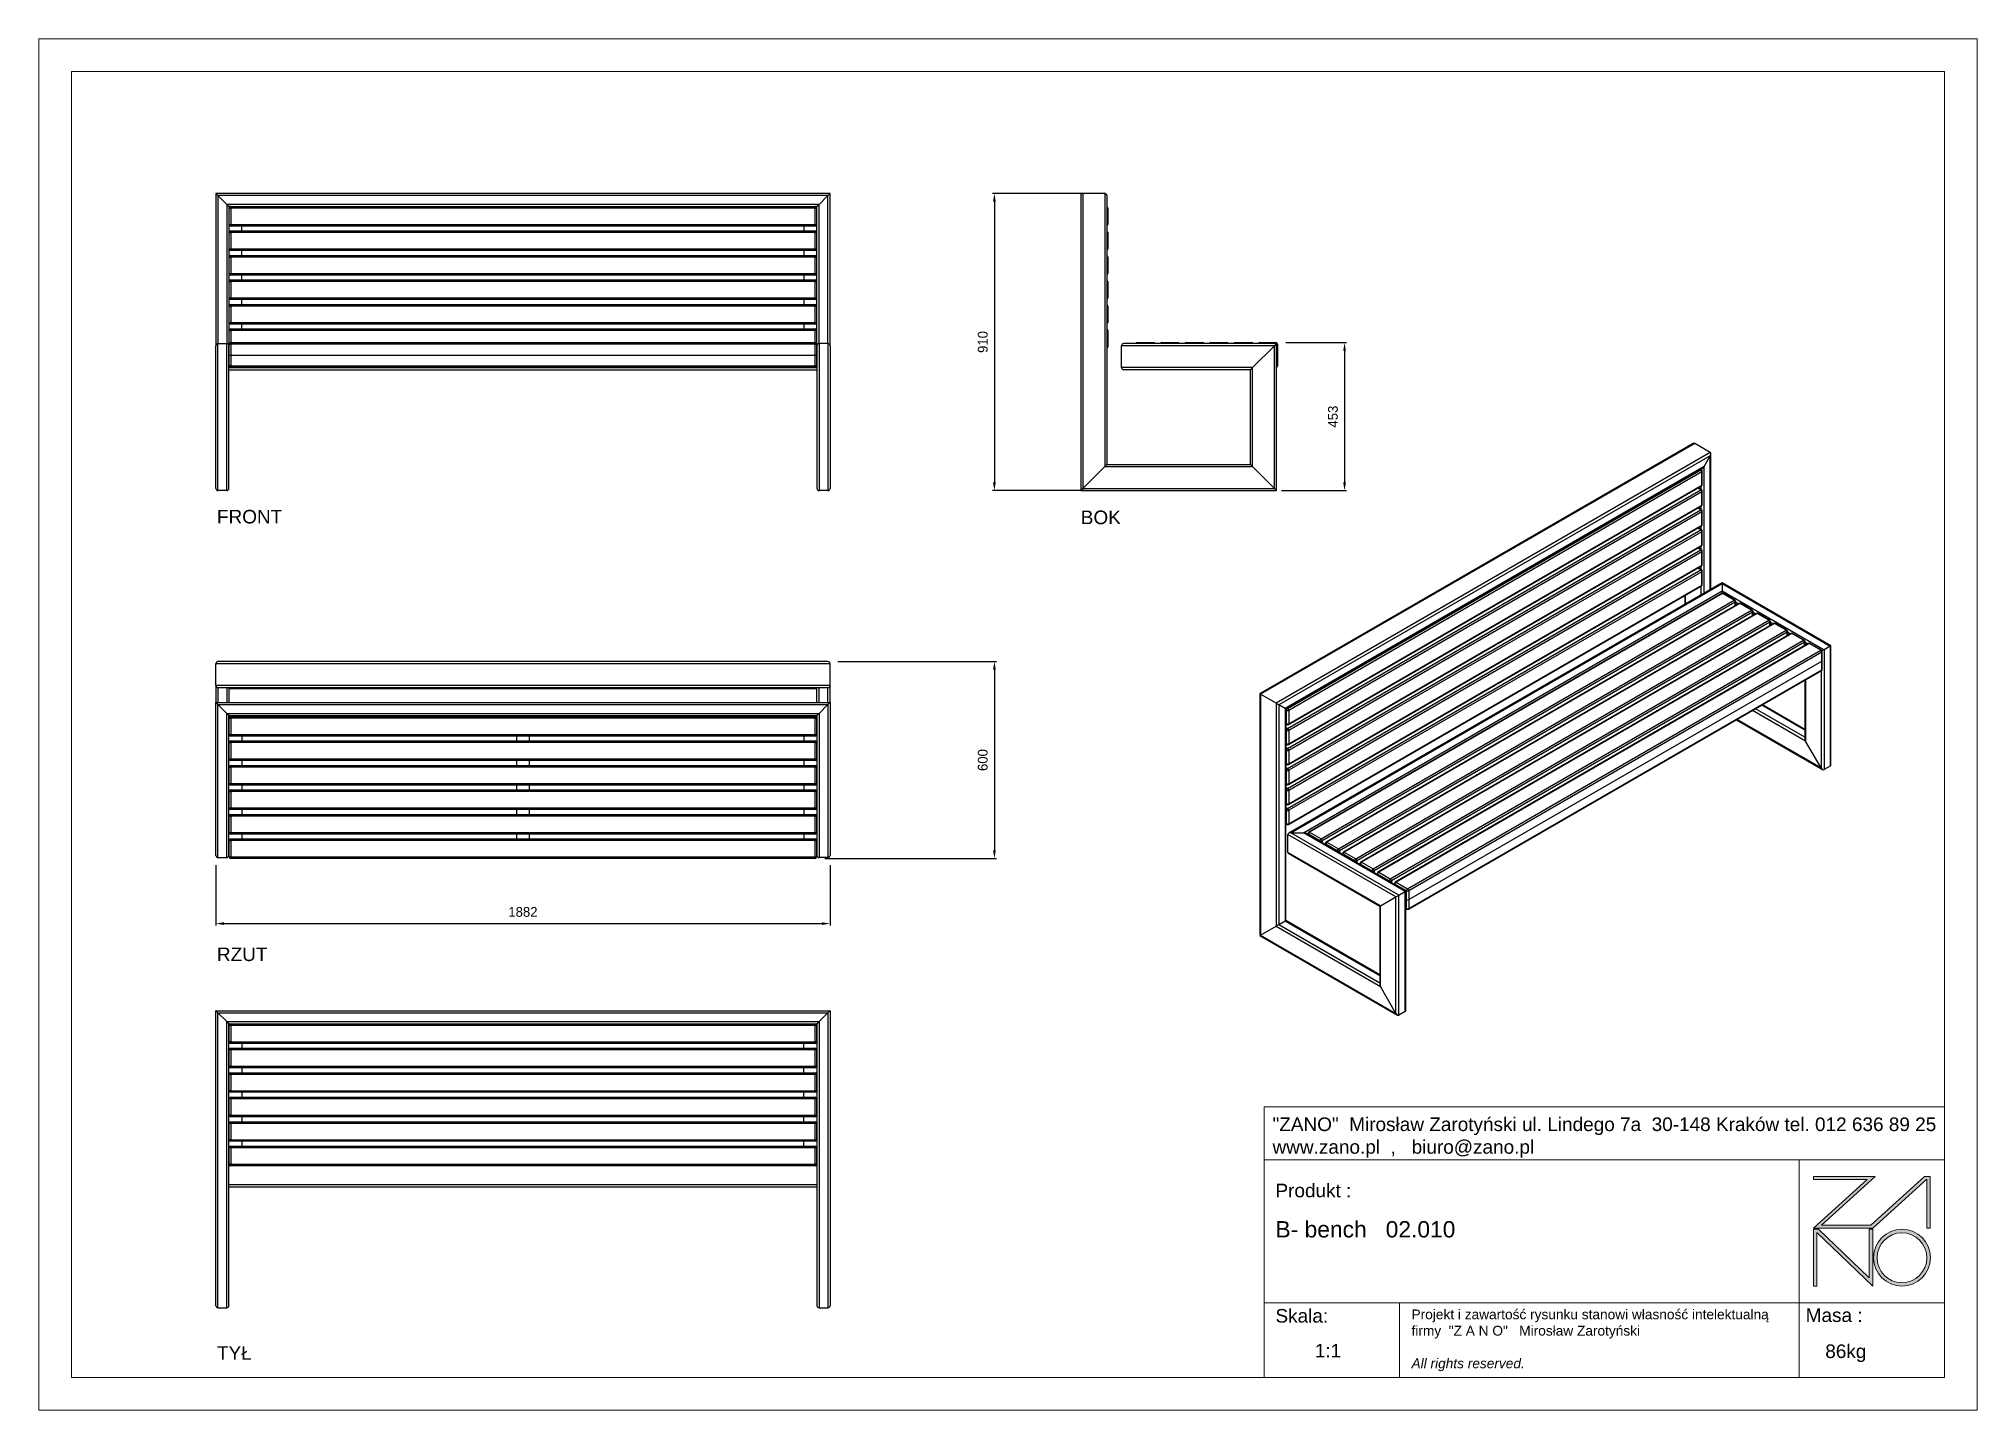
# Model space of a CAD drawing. Header units: millimetres. Extents: x 2990 to 8930, y -2693 to 1507.
import ezdxf

# ---------------------------------------------------------------- set-up
doc = ezdxf.new("R2010")
doc.units = ezdxf.units.MM
doc.header["$PDSIZE"] = -1
doc.layers.add('tabelka', color=155, linetype='Continuous')
doc.layers.add('WYMIAR', color=96, linetype='Continuous')
doc.dimstyles.new('1-1', dxfattribs={"dimtxt": 30, "dimasz": 25, "dimexe": 6.25, "dimexo": 30, "dimgap": 20.625, "dimtad": 1, "dimdec": 1, "dimtxsty": 'Standard', "dimcen": 0, "dimclrd": 2, "dimclre": 2, "dimclrt": 2, "dimadec": 0, "dimazin": 0, "dimtfac": 1, "dimtdec": 1, "dimtmove": 0, "dimatfit": 3, "dimfxl": 0, "dimarcsym": 0})

msp = doc.modelspace()

# ---------------------------------------------------------------- texts
at = {"layer": 'WYMIAR', "char_height": 41.5951, "width": 196.5247, "attachment_point": 1}
for s, insert in [('{\\f@Arial Unicode MS|b0|i0|c238|p34;FRONT}', (3536.14, 63.9)), ('{\\f@Arial Unicode MS|b0|i0|c238|p34;BOK}', (6183.23, 61.7)), ('{\\f@Arial Unicode MS|b0|i0|c238|p34;RZUT}', (3536.14, -1276.39)), ('{\\f@Arial Unicode MS|b0|i0|c238|p34;TYŁ}', (3536.14, -2497.36))]:
    msp.add_mtext(s, dxfattribs=dict(at, insert=insert))

# ---------------------------------------------------------------- blocks, each defined once
blk = doc.blocks.new('zano')
at = {"layer": 'Defpoints', "lineweight": 5}
for points in [[(6270.2, 3716.2), (6270.2, 3707.4), (6434.8, 3707.4), (6270.2, 3558.4), (6452.4, 3558.4), (6617.9, 3708.2), (6617.9, 3558.4), (6628.6, 3558.4), (6628.6, 3716.2), (6610.7, 3716.2), (6446.1, 3567.2), (6295.4, 3567.2), (6459.9, 3716.2), (6270.2, 3716.2), (6270.2, 3707.4)], [(6270.2, 3554.4), (6286.2, 3554.4), (6441.7, 3405.6), (6441.7, 3554.4), (6452.4, 3554.4), (6452.4, 3380.5), (6281, 3544.6), (6281, 3380.5), (6270.2, 3380.5)]]:
    blk.add_hatch(color=251, dxfattribs=at).paths.add_polyline_path(points)
h = blk.add_hatch(color=251, dxfattribs=at)
h.paths.add_polyline_path([(6454.7, 3467.4, 1), (6628.6, 3467.4, 1)])
h.paths.add_polyline_path([(6617.9, 3467.4, -1), (6465.4, 3467.4, -1)], flags=16)
at = {"layer": 'Defpoints', "color": 251, "lineweight": 5}
blk.add_lwpolyline([(6434.8, 3707.4), (6270.2, 3558.4), (6452.4, 3558.4), (6617.9, 3708.2), (6617.9, 3558.4), (6628.6, 3558.4), (6628.6, 3716.2), (6610.7, 3716.2), (6446.1, 3567.2), (6295.4, 3567.2), (6459.9, 3716.2), (6270.2, 3716.2), (6270.2, 3707.4), (6432.1, 3707.4)], dxfattribs=at)
for points in [[(6270.2, 3716.2), (6270.2, 3707.4), (6434.8, 3707.4), (6270.2, 3558.4), (6452.4, 3558.4), (6617.9, 3708.2), (6617.9, 3558.4), (6628.6, 3558.4), (6628.6, 3716.2), (6610.7, 3716.2), (6446.1, 3567.2), (6295.4, 3567.2), (6459.9, 3716.2), (6270.2, 3716.2), (6270.2, 3707.4)], [(6270.2, 3554.4), (6286.2, 3554.4), (6441.7, 3405.6), (6441.7, 3554.4), (6452.4, 3554.4), (6452.4, 3380.5), (6281, 3544.6), (6281, 3380.5), (6270.2, 3380.5)]]:
    blk.add_lwpolyline(points, close=True, dxfattribs=at)
for radius in [87, 76.3]:
    blk.add_circle((6541.7, 3467.4), radius, dxfattribs=at)
blk = doc.blocks.new('TABELA')
at = {"layer": 'tabelka', "lineweight": 5}
for p, q in [((4587.4, 3929.4), (6672.4, 3929.4)), ((4587.4, 3767.6), (4587.4, 3929.4)), ((4587.4, 3929.4), (6672.4, 3929.4)), ((6226.5, 3767.6), (6226.5, 3329)), ((4587.4, 3329), (6672.4, 3329)), ((5001.6, 3329), (5001.6, 3100.4)), ((6226.5, 3329), (6226.5, 3100.4))]:
    blk.add_line(p, q, dxfattribs=at)
blk.add_lwpolyline([(4587.4, 3767.6), (6672.4, 3767.6), (6672.4, 3100.4), (4587.4, 3100.4)], close=True, dxfattribs=at)
blk.add_blockref('zano', (0, 0))
at = {"layer": 'tabelka', "lineweight": 5, "attachment_point": 1}
for s, insert, char_height, width in [('{\\fArial|b0|i0|c238|p34;"ZANO"  Mirosław Zarotyński ul. Lindego 7a  30-148 Kraków tel. 012 636 89 25\\Pwww.zano.pl  ,   biuro@zano.pl}', (4613, 3896.9), 41.595, 2040.38), ('{\\fArial|b0|i0|c238|p34;Produkt : }', (4622, 3694.1), 41.595, 265.273), ('{\\fArial|b0|i0|c238|p34;B- bench   02.010 }', (4622, 3579.5), 50, 713.135), ('{\\fArial|b0|i0|c238|p34;Skala: }', (4622, 3310.3), 41.595, 191.675), ('{\\fArial|b0|i0|c238|p34;Masa :}', (6246.7, 3312.2), 41.595, 200.457), ('{\\fArial|b0|i0|c238|p34;1:1}', (4742.5, 3203.5), 41.595, 42.482), ('{\\fArial|b0|i0|c238|p34;86kg}', (6306.7, 3201.8), 41.595, 42.482)]:
    blk.add_mtext(s, dxfattribs=dict(at, insert=insert, char_height=char_height, width=width))
at = {"layer": 'tabelka', "color": 1, "lineweight": 5, "insert": (5038.9, 3308.9), "char_height": 30, "width": 1186.12, "attachment_point": 1}
blk.add_mtext('{\\fArial|b0|i0|c0|p34;Projekt i zawartość rysunku stanowi własność intelektualną firmy \\fArial|b0|i0|c238|p34; "Z A N O"   Mirosław Zarotyński\\fArial|b0|i1|c238|p34;\\P\\PAll rights reserved.}', dxfattribs=at)
blk = doc.blocks.new('*D6')
at = {"color": 2, "lineweight": -2}
for p, q in [((6811.2, 576), (6997.8, 576)), ((6991.5, 551), (6991.5, 148)), ((6798, 123), (6997.8, 123))]:
    blk.add_line(p, q, dxfattribs=at)
at = {"color": 2}
for points in [[(6987.3, 551), (6995.7, 551), (6991.5, 576)], [(6987.3, 148), (6995.7, 148), (6991.5, 123)]]:
    blk.add_solid(points, dxfattribs=at)
at = {"layer": 'Defpoints', "color": 0}
for p in [(6781.2, 576), (6768, 123), (6991.5, 123)]:
    blk.add_point(p, dxfattribs=at)
at = {"color": 2, "insert": (6955.9, 349.5), "char_height": 30, "attachment_point": 5, "rotation": 90}
blk.add_mtext('453', dxfattribs=at)
blk = doc.blocks.new('*D7')
at = {"color": 2, "lineweight": -2}
for p, q in [((6193.2, 1033), (5912.3, 1033)), ((5918.5, 1008), (5918.5, 148)), ((6193.2, 123), (5912.3, 123))]:
    blk.add_line(p, q, dxfattribs=at)
at = {"color": 2}
for points in [[(5914.3, 1008), (5922.7, 1008), (5918.5, 1033)], [(5914.3, 148), (5922.7, 148), (5918.5, 123)]]:
    blk.add_solid(points, dxfattribs=at)
at = {"layer": 'Defpoints', "color": 0}
for p in [(6223.2, 1033), (5918.5, 123), (6223.2, 123)]:
    blk.add_point(p, dxfattribs=at)
at = {"color": 2, "insert": (5882.9, 578), "char_height": 30, "attachment_point": 5, "rotation": 90}
blk.add_mtext('910', dxfattribs=at)
blk = doc.blocks.new('*D8')
at = {"color": 2, "lineweight": -2}
for p, q in [((3532.8, -1024.4), (3532.8, -1209.4)), ((5414.8, -1024.4), (5414.8, -1209.4)), ((3557.8, -1203.2), (5389.8, -1203.2))]:
    blk.add_line(p, q, dxfattribs=at)
at = {"color": 2}
for points in [[(3557.8, -1199), (3557.8, -1207.3), (3532.8, -1203.2)], [(5389.8, -1199), (5389.8, -1207.3), (5414.8, -1203.2)]]:
    blk.add_solid(points, dxfattribs=at)
at = {"layer": 'Defpoints', "color": 0}
for p in [(3532.8, -994.4), (5414.8, -994.4), (5414.8, -1203.2)]:
    blk.add_point(p, dxfattribs=at)
at = {"color": 2, "insert": (4473.8, -1167.5), "char_height": 30, "attachment_point": 5}
blk.add_mtext('1882', dxfattribs=at)
blk = doc.blocks.new('*D9')
at = {"color": 2, "lineweight": -2}
for p, q in [((5438.4, -400.8), (5924.8, -400.8)), ((5918.5, -425.8), (5918.5, -978.8)), ((5398.8, -1003.8), (5924.8, -1003.8))]:
    blk.add_line(p, q, dxfattribs=at)
at = {"color": 2}
for points in [[(5914.3, -425.8), (5922.7, -425.8), (5918.5, -400.8)], [(5914.3, -978.8), (5922.7, -978.8), (5918.5, -1003.8)]]:
    blk.add_solid(points, dxfattribs=at)
at = {"layer": 'Defpoints', "color": 0}
for p in [(5408.4, -400.8), (5368.8, -1003.8), (5918.5, -1003.8)]:
    blk.add_point(p, dxfattribs=at)
at = {"color": 2, "insert": (5882.9, -702.3), "char_height": 30, "attachment_point": 5, "rotation": 90}
blk.add_mtext('600', dxfattribs=at)
blk = doc.blocks.new('izometria')
for p, q in [((8060.2, 266.9), (6732.1, -499.8)), ((8064.7, 267.4), (6733.9, -500.9)), ((8112.2, 239.9), (6781.4, -528.3)), ((8112.2, 239.9), (8064.7, 267.4)), ((8112.2, 229.5), (6790.5, -533.5)), ((8093, 196.2), (6809.7, -544.7)), ((6811.6, -545.7), (8088.5, 191.4)), ((6817.1, -544), (8082.8, 186.7)), ((8086.3, 180.6), (6820.6, -550.1)), ((8082.8, 186.7), (8081.6, 187.4)), ((8085.3, 186.9), (8083, 188.2)), ((8083.9, 187.7), (8083.9, 188.8)), ((8086.3, 139.7), (8086.3, 180.6)), ((8087.8, 141.8), (8087.8, 182.6)), ((8093, 196.2), (8112.2, 229.5)), ((8093, -191.8), (8093, 196.2)), ((8112.2, -180.7), (8112.2, 229.5)), ((8114.1, -179.6), (8114.1, 235.8)), ((6817.1, -605.2), (8082.8, 125.4)), ((6819.6, -593.2), (8085.3, 137.4)), ((6820.6, -590.9), (8086.3, 139.7)), ((8086.3, 119.3), (6820.6, -611.4)), ((8082.8, 125.4), (8073.7, 130.7)), ((8085.3, 125.7), (8075.1, 131.6)), ((8076.4, 130.8), (8076.4, 132.3)), ((8083.9, 126.5), (8083.9, 136.7)), ((8086.3, 78.5), (8086.3, 119.3)), ((8087.8, 80.5), (8087.8, 121.4)), ((6817.1, -666.5), (8082.8, 64.2)), ((6819.6, -654.5), (8085.3, 76.2)), ((6820.6, -652.2), (8086.3, 78.5)), ((8082.8, 64.2), (8073.7, 69.5)), ((8085.3, 64.5), (8075.1, 70.3)), ((8076.4, 69.6), (8076.4, 71.1)), ((8083.9, 65.2), (8083.9, 75.4)), ((8087.8, 19.3), (8087.8, 60.1)), ((6817.1, -727.7), (8082.8, 3)), ((6819.6, -715.7), (8085.3, 15)), ((8086.3, 58.1), (6820.6, -672.6)), ((6820.6, -713.4), (8086.3, 17.3)), ((8082.8, 3), (8073.7, 8.2)), ((8085.3, 3.2), (8075.1, 9.1)), ((8076.4, 8.3), (8076.4, 9.8)), ((8083.9, 4), (8083.9, 14.2)), ((8086.3, 17.3), (8086.3, 58.1)), ((6817.1, -789), (8082.8, -58.3)), ((6819.6, -777), (8085.3, -46.3)), ((8086.3, -3.2), (6820.6, -733.8)), ((6820.6, -774.7), (8086.3, -44)), ((8082.8, -58.3), (8073.7, -53)), ((8085.3, -58), (8075.1, -52.2)), ((8076.4, -52.9), (8076.4, -51.4)), ((8083.9, -57.2), (8083.9, -47.1)), ((8086.3, -44), (8086.3, -3.2)), ((8087.8, -41.9), (8087.8, -1.1)), ((6819.6, -838.2), (8085.3, -107.5)), ((8086.3, -64.4), (6820.6, -795.1)), ((6820.6, -835.9), (8086.3, -105.2)), ((8082.8, -119.5), (8073.7, -114.2)), ((8085.3, -119.3), (8075.1, -113.4)), ((8076.4, -114.2), (8076.4, -112.6)), ((8083.9, -118.5), (8083.9, -108.3)), ((8086.3, -105.2), (8086.3, -64.4)), ((8087.8, -103.2), (8087.8, -62.4)), ((6817.1, -850.2), (8082.8, -119.5)), ((6819.6, -899.4), (8085.3, -168.8)), ((8148.6, -159.7), (6820.4, -926.4)), ((8086.3, -125.6), (6820.6, -856.3)), ((6820.6, -897.2), (8086.3, -166.5)), ((6826.8, -924.9), (8148.6, -161.9)), ((8083.9, -197), (8083.9, -169.5)), ((8086.3, -166.5), (8086.3, -125.6)), ((8087.8, -164.4), (8087.8, -123.6)), ((8481.8, -352.1), (8148.6, -159.7)), ((8148.6, -161.9), (8148.6, -184.1)), ((8148.6, -161.9), (8479.9, -353.2)), ((6865.3, -924.9), (8148.6, -184.1)), ((8147.5, -192.3), (6881.8, -923)), ((8150, -192.6), (6884.3, -923.3)), ((6919.6, -943.7), (8185.3, -213)), ((8188.9, -219.1), (6923.2, -949.8)), ((8200.5, -223), (6934.8, -953.6)), ((8203, -223.2), (6937.3, -953.9)), ((8034.5, -198.1), (8034.5, -225.6)), ((8036.4, -224.5), (8036.4, -197)), ((8148.6, -184.1), (8460.7, -364.3)), ((8185.3, -213), (8150, -192.6)), ((8187.8, -212.8), (8152.5, -192.3)), ((8188.9, -229.7), (8188.9, -219.1)), ((8190.3, -228.8), (8190.3, -217.1)), ((8190.3, -218.7), (8199.1, -223.7)), ((8238.4, -243.6), (8203, -223.2)), ((8240.9, -243.4), (8205.5, -223)), ((6972.6, -974.3), (8238.4, -243.6)), ((8241.9, -249.7), (6976.2, -980.4)), ((8253.5, -253.6), (6987.8, -984.3)), ((8256, -253.8), (6990.3, -984.5)), ((7025.7, -1004.9), (8291.4, -274.2)), ((8294.9, -280.4), (7029.2, -1011)), ((8306.6, -284.2), (7040.9, -1014.9)), ((8309.1, -284.4), (7043.4, -1015.1)), ((8241.9, -260.3), (8241.9, -249.7)), ((8243.4, -259.4), (8243.4, -247.7)), ((8243.4, -249.3), (8252.2, -254.4)), ((8291.4, -274.2), (8256, -253.8)), ((8293.9, -274), (8258.5, -253.6)), ((8294.9, -290.9), (8294.9, -280.4)), ((8296.4, -290.1), (8296.4, -278.3)), ((8296.4, -279.9), (8305.2, -285)), ((8344.4, -304.8), (8309.1, -284.4)), ((8346.9, -304.6), (8311.6, -284.2)), ((7078.7, -1035.5), (8344.4, -304.8)), ((8348, -311), (7082.3, -1041.7)), ((8359.6, -314.8), (7093.9, -1045.5)), ((8362.1, -315.1), (7096.4, -1045.7)), ((7131.7, -1066.1), (8397.5, -335.5)), ((8401, -341.6), (7135.3, -1072.3)), ((8412.6, -345.4), (7146.9, -1076.1)), ((8415.1, -345.7), (7149.4, -1076.4)), ((8348, -321.5), (8348, -311)), ((8349.4, -320.7), (8349.4, -308.9)), ((8349.4, -310.5), (8358.2, -315.6)), ((8397.5, -335.5), (8362.1, -315.1)), ((8400, -335.2), (8364.6, -314.8)), ((8401, -352.1), (8401, -341.6)), ((8402.5, -351.3), (8402.5, -339.5)), ((8402.5, -341.1), (8411.3, -346.2)), ((8450.5, -366.1), (8415.1, -345.7)), ((8453, -365.8), (8417.6, -345.4)), ((8479.9, -353.2), (8460.7, -364.3)), ((8479.9, -353.2), (8479.9, -720.6)), ((8481.8, -716.5), (8481.8, -352.1)), ((7184.8, -1096.8), (8450.5, -366.1)), ((8454, -372.2), (7188.3, -1102.9)), ((7188.3, -1129.8), (8454, -399.1)), ((8454, -399.1), (8454, -372.2)), ((8454, -426.1), (8454, -399.1)), ((8455.5, -397.1), (8455.5, -370.2)), ((8455.5, -424.1), (8455.5, -397.1)), ((8460.7, -364.3), (8460.7, -731.7)), ((7187.3, -1159.1), (8453, -428.4)), ((7188.3, -1156.8), (8454, -426.1)), ((8402.2, -457.7), (8402.2, -637.9)), ((8404.1, -456.6), (8404.1, -644.2)), ((8451.6, -429.2), (8451.6, -726.5)), ((6732.1, -499.8), (6732.1, -1239.8)), ((6781.4, -528.3), (6733.9, -500.9)), ((6733.9, -500.9), (6733.9, -1238.7)), ((6781.4, -528.3), (6781.4, -1211.3)), ((6809.7, -544.7), (6790.5, -533.5)), ((6790.5, -533.5), (6790.5, -1206)), ((8402.2, -610.5), (8269.9, -534.1)), ((8402.2, -608.3), (8271.8, -533)), ((6809.7, -544.7), (6809.7, -1194.9)), ((6811.6, -1193.9), (6811.6, -545.7)), ((6813.5, -550.1), (6811.6, -549)), ((6811.6, -589.8), (6813.5, -590.9)), ((6811.6, -591.5), (6814.6, -593.2)), ((6811.6, -596.2), (6815.8, -593.7)), ((6813.5, -590.9), (6813.5, -550.1)), ((6815.8, -543.3), (6817.1, -544)), ((6820.6, -550.1), (6820.6, -590.9)), ((8192.2, -578.9), (8456.2, -731.3)), ((8451.6, -726.5), (8194.1, -577.8)), ((8404.1, -644.2), (8241.6, -550.4)), ((8402.2, -632.7), (8250.7, -545.2)), ((6811.6, -602.1), (6817.1, -605.2)), ((6813.5, -611.4), (6811.6, -610.2)), ((6811.6, -651.1), (6813.5, -652.2)), ((6811.6, -652.8), (6814.6, -654.5)), ((6813.5, -652.2), (6813.5, -611.4)), ((6820.6, -611.4), (6820.6, -652.2)), ((8451.6, -726.5), (8404.1, -644.2)), ((6811.6, -657.4), (6815.8, -655)), ((6811.6, -663.3), (6817.1, -666.5)), ((6813.5, -672.6), (6811.6, -671.5)), ((6811.6, -712.3), (6813.5, -713.4)), ((6813.5, -713.4), (6813.5, -672.6)), ((6820.6, -672.6), (6820.6, -713.4)), ((6811.6, -714), (6814.6, -715.7)), ((6811.6, -718.6), (6815.8, -716.2)), ((6811.6, -724.6), (6817.1, -727.7)), ((6813.5, -733.8), (6811.6, -732.7)), ((6813.5, -774.7), (6813.5, -733.8)), ((6820.6, -733.8), (6820.6, -774.7)), ((8479.9, -720.6), (8460.7, -731.7)), ((6811.6, -773.5), (6813.5, -774.7)), ((6811.6, -775.2), (6814.6, -777)), ((6811.6, -779.9), (6815.8, -777.5)), ((6811.6, -785.8), (6817.1, -789)), ((6813.5, -795.1), (6811.6, -794)), ((6813.5, -835.9), (6813.5, -795.1)), ((6820.6, -795.1), (6820.6, -835.9)), ((6811.6, -834.8), (6813.5, -835.9)), ((6811.6, -836.5), (6814.6, -838.2)), ((6811.6, -841.1), (6815.8, -838.7)), ((6811.6, -847), (6817.1, -850.2)), ((6813.5, -856.3), (6811.6, -855.2)), ((6813.5, -897.2), (6813.5, -856.3)), ((6820.6, -856.3), (6820.6, -897.2)), ((6811.6, -896), (6813.5, -897.2)), ((6811.6, -897.7), (6814.6, -899.4)), ((7149.1, -1121.4), (6817.8, -930.1)), ((6817.8, -985), (6817.8, -930.1)), ((7158.2, -1116.2), (6826.8, -924.9)), ((6826.8, -924.9), (6865.3, -924.9)), ((7177.4, -1105.1), (6865.3, -924.9)), ((7179.3, -1104), (6871.7, -926.4)), ((6876.2, -929.1), (6879.3, -927.3)), ((6879.3, -927.4), (6879.3, -930.8)), ((6916.1, -949.8), (6880.7, -929.4)), ((6880.7, -929.4), (6880.7, -931.6)), ((6884.3, -923.3), (6919.6, -943.7)), ((6916.1, -952.1), (6916.1, -949.8)), ((6923.2, -949.8), (6923.2, -956.1)), ((7101.6, -1148.9), (6817.8, -985)), ((6820.4, -988.7), (7099.8, -1149.9)), ((6932.3, -958), (6932.3, -961.4)), ((6969.1, -980.4), (6933.8, -960)), ((6933.8, -960), (6933.8, -962.3)), ((6937.3, -953.9), (6972.6, -974.3)), ((6969.1, -982.7), (6969.1, -980.4)), ((6976.2, -980.4), (6976.2, -986.8)), ((6985.3, -988.6), (6985.3, -992)), ((7022.1, -1011), (6986.8, -990.6)), ((6986.8, -990.6), (6986.8, -992.9)), ((6990.3, -984.5), (7025.7, -1004.9)), ((7022.1, -1013.3), (7022.1, -1011)), ((7029.2, -1011), (7029.2, -1017.4)), ((7038.4, -1019.2), (7038.4, -1022.6)), ((7075.2, -1041.7), (7039.8, -1021.2)), ((7039.8, -1021.2), (7039.8, -1023.5)), ((7043.4, -1015.1), (7078.7, -1035.5)), ((7075.2, -1043.9), (7075.2, -1041.7)), ((7082.3, -1041.7), (7082.3, -1048)), ((7091.4, -1049.8), (7091.4, -1053.3)), ((7128.2, -1072.3), (7092.9, -1051.9)), ((7092.9, -1051.9), (7092.9, -1054.1)), ((7096.4, -1045.7), (7131.7, -1066.1)), ((7101.6, -1148.9), (7149.1, -1121.4)), ((7128.2, -1074.5), (7128.2, -1072.3)), ((7135.3, -1072.3), (7135.3, -1078.6)), ((7144.4, -1080.4), (7144.4, -1083.9)), ((7181.2, -1102.9), (7145.9, -1082.5)), ((7145.9, -1082.5), (7145.9, -1084.7)), ((7149.1, -1478.4), (7149.1, -1121.4)), ((7149.4, -1076.4), (7184.8, -1096.8)), ((7158.2, -1116.2), (7177.4, -1105.1)), ((7158.2, -1483.6), (7158.2, -1116.2)), ((7177.4, -1472.5), (7177.4, -1105.1)), ((7179.3, -1468.4), (7179.3, -1104)), ((7181.2, -1129.8), (7181.2, -1102.9)), ((7188.3, -1102.9), (7188.3, -1129.8)), ((7099.8, -1149.9), (7099.8, -1389.8)), ((7101.6, -1396.1), (7101.6, -1148.9)), ((7179.3, -1128.7), (7181.2, -1129.8)), ((7179.3, -1155.7), (7181.2, -1156.8)), ((7179.3, -1157.3), (7182.3, -1159.1)), ((7181.2, -1156.8), (7181.2, -1129.8)), ((7188.3, -1129.8), (7188.3, -1156.8)), ((6732.1, -1239.8), (7153.7, -1483.2)), ((6733.9, -1238.7), (6781.4, -1211.3)), ((6733.9, -1238.7), (7149.1, -1478.4)), ((6781.4, -1211.3), (7101.6, -1396.1)), ((6790.5, -1206), (6809.7, -1194.9)), ((6790.5, -1206), (7099.8, -1384.6)), ((6809.7, -1194.9), (7099.8, -1362.4)), ((7099.8, -1360.2), (6811.6, -1193.9)), ((7149.1, -1478.4), (7101.6, -1396.1)), ((7177.4, -1472.5), (7158.2, -1483.6))]:
    blk.add_line(p, q)
at = {"flags": 128}
for points in [[(8148.6, -159.7), (8148.6, -159.8), (8148.6, -160), (8148.6, -160.4), (8148.6, -161.1), (8148.6, -161.9)], [(8148.6, -161.9), (8148.6, -161.1), (8148.6, -160.4), (8148.6, -160), (8148.6, -159.8), (8148.6, -159.7)], [(8148.6, -184.1), (8148.6, -185.2), (8148.6, -186.5), (8148.6, -187.9), (8148.6, -189.3), (8148.6, -190.8), (8148.6, -191.9)], [(8148.6, -191.9), (8148.6, -190.8), (8148.6, -189.3), (8148.6, -187.9), (8148.6, -186.5), (8148.6, -185.2), (8148.6, -184.1)]]:
    blk.add_lwpolyline(points, dxfattribs=at)
for centre, radius, start, end in [((8084.3, 184.6), 2.52, 65.6945, 125.61598), ((8078.7, 180.2), 7.68, 2.60597, 57.39403), ((8082.8, 182.6), 5, 0, 60.00269), ((8085.3, 182.9), 2.51, 294.37472, 354.30535), ((8084.3, 123.4), 2.52, 65.6945, 125.61598), ((8078.7, 119), 7.68, 2.60615, 57.39385), ((8082.8, 141.8), 5, 299.99731, 0), ((8083.8, 139.5), 2.51, 305.5981, 5.71383), ((8082.8, 121.4), 5, 0, 60.00269), ((8085.3, 142), 2.51, 294.37472, 354.30535), ((8085.3, 121.6), 2.51, 294.37472, 354.30535), ((8084.3, 62.2), 2.51, 65.6933, 125.6194), ((8078.7, 57.7), 7.68, 2.60524, 57.39476), ((8082.8, 80.5), 5, 299.99731, 0), ((8083.8, 78.2), 2.51, 305.59932, 5.71352), ((8082.8, 60.1), 5, 0, 60.00269), ((8085.3, 80.8), 2.51, 294.37472, 354.30535), ((8085.3, 60.4), 2.51, 294.37472, 354.30535), ((8084.3, 0.9), 2.51, 65.69336, 125.61823), ((8078.7, -3.5), 7.68, 2.60536, 57.39464), ((8082.8, 19.3), 5, 299.99731, 0), ((8083.8, 17), 2.51, 305.59932, 5.71352), ((8082.8, -1.1), 5, 0, 60.00269), ((8085.3, 19.5), 2.51, 294.37472, 354.30535), ((8084.3, -60.3), 2.51, 65.69299, 125.6175), ((8078.7, -64.7), 7.68, 2.60569, 57.39431), ((8082.8, -41.9), 5, 299.99731, 0), ((8083.8, -44.2), 2.51, 305.59871, 5.71368), ((8082.8, -62.4), 5, 0, 60.00269), ((8085.3, -0.9), 2.51, 294.37472, 354.30535), ((8085.3, -41.7), 2.51, 294.37472, 354.30535), ((8082.8, -103.2), 5, 299.99731, 0), ((8084, -105.5), 2.4, 304.05793, 7.254), ((8085.3, -62.1), 2.51, 294.37472, 354.30535), ((8085.3, -102.9), 2.51, 294.37472, 354.30535), ((8084.3, -121.6), 2.51, 65.69299, 125.6175), ((8078.7, -126), 7.68, 2.60561, 57.39419), ((8082.8, -123.6), 5, 0, 60.00269), ((8082.8, -164.4), 5, 299.99731, 0), ((8083.8, -166.7), 2.51, 305.59929, 5.71309), ((8085.3, -123.3), 2.51, 294.37472, 354.30535), ((8085.3, -164.2), 2.51, 294.37472, 354.30535), ((8150, -196.7), 5, 60.00269, 119.99731), ((8148.5, -194.6), 2.51, 54.38103, 114.30739), ((8151.4, -194.6), 2.51, 65.69238, 125.6192), ((8186.8, -215), 2.51, 65.69238, 125.6192), ((8181.2, -219.5), 7.68, 2.60515, 57.39485), ((8185.3, -217.1), 5, 0, 60.00269), ((8187.8, -216.8), 2.51, 294.3737, 354.30526), ((8203, -227.3), 5, 60.00269, 119.99731), ((8201.5, -225.3), 2.51, 54.38116, 114.30771), ((8204.5, -225.3), 2.51, 65.69238, 125.6192), ((8239.8, -245.7), 2.51, 65.69238, 125.6192), ((8234.2, -250.1), 7.68, 2.60525, 57.39485), ((8238.4, -247.7), 5, 0, 60.00269), ((8240.9, -247.4), 2.51, 294.37511, 354.30441), ((8256, -257.9), 5, 60.00269, 119.99731), ((8254.6, -255.9), 2.51, 54.38112, 114.30752), ((8257.5, -255.9), 2.51, 65.69238, 125.6192), ((8292.9, -276.3), 2.51, 65.69238, 125.6192), ((8287.3, -280.7), 7.68, 2.60525, 57.3948), ((8291.4, -278.3), 5, 0, 60.00269), ((8293.9, -278.1), 2.51, 294.37466, 354.30486), ((8309.1, -288.5), 5, 60.00269, 119.99731), ((8307.6, -286.5), 2.51, 54.38096, 114.30791), ((8310.5, -286.5), 2.51, 65.69238, 125.6192), ((8345.9, -306.9), 2.51, 65.69238, 125.6192), ((8340.3, -311.3), 7.68, 2.60522, 57.39483), ((8344.4, -308.9), 5, 0, 60.00269), ((8346.9, -308.7), 2.51, 294.37467, 354.30471), ((8362.1, -319.1), 5, 60.00269, 119.99731), ((8360.6, -317.1), 2.51, 54.38106, 114.30773), ((8363.6, -317.1), 2.51, 65.69238, 125.6192), ((8398.9, -337.5), 2.51, 65.69238, 125.6192), ((8393.3, -341.9), 7.68, 2.60521, 57.39482), ((8397.5, -339.5), 5, 0, 60.00269), ((8400, -339.3), 2.51, 294.37467, 354.30471), ((8415.1, -349.8), 5, 60.00269, 119.99731), ((8413.7, -347.7), 2.51, 54.38101, 114.3078), ((8416.6, -347.7), 2.51, 65.69238, 125.6192), ((8452, -368.1), 2.51, 65.69238, 125.6192), ((8446.4, -372.6), 7.68, 2.60527, 57.39478), ((8450.5, -370.2), 5, 0, 60.00269), ((8453, -369.9), 2.51, 294.37466, 354.30486), ((8453, -396.9), 2.51, 294.37466, 354.30486), ((8450.5, -424.1), 5, 299.99731, 0), ((8451.6, -426.4), 2.46, 305.01429, 6.29786), ((8453, -423.8), 2.51, 294.37466, 354.30486), ((6821.2, -550.5), 7.68, 122.60516, 177.39483), ((6817.1, -543.3), 7.68, 242.60921, 297.39079), ((6817.1, -584.1), 7.68, 242.60921, 297.39079), ((6816.2, -591.1), 2.68, 176.3782, 232.30877), ((6817.1, -588.9), 5, 240.00269, 299.99731), ((6812.9, -550.5), 7.68, 2.60597, 57.39403), ((6818.1, -591.2), 2.51, 305.5981, 5.71383), ((6821.2, -611.7), 7.68, 122.60535, 177.39465), ((6817.1, -604.5), 7.68, 242.60921, 297.39079), ((6817.1, -645.4), 7.68, 242.60921, 297.39079), ((6816.2, -652.4), 2.68, 176.37836, 232.30769), ((6812.9, -611.7), 7.68, 2.60615, 57.39385), ((6818.1, -652.4), 2.51, 305.59932, 5.71352), ((6821.2, -673), 7.68, 122.60443, 177.39557), ((6817.1, -665.8), 7.68, 242.60921, 297.39079), ((6817.1, -650.1), 5, 240.00269, 299.99731), ((6812.9, -673), 7.68, 2.60524, 57.39476), ((6817.1, -706.6), 7.68, 242.60921, 297.39079), ((6816.2, -713.6), 2.68, 176.37836, 232.30769), ((6821.2, -734.2), 7.68, 122.60456, 177.39544), ((6817.1, -727), 7.68, 242.60921, 297.39079), ((6817.1, -711.4), 5, 240.00269, 299.99731), ((6812.9, -734.2), 7.68, 2.60536, 57.39464), ((6818.1, -713.7), 2.51, 305.59932, 5.71352), ((6817.1, -767.8), 7.68, 242.60921, 297.39079), ((6816.2, -774.8), 2.68, 176.37828, 232.30823), ((6821.2, -795.4), 7.68, 122.60489, 177.39511), ((6817.1, -788.3), 7.68, 242.60921, 297.39079), ((6817.1, -772.6), 5, 240.00269, 299.99731), ((6812.9, -795.4), 7.68, 2.60569, 57.39431), ((6818.1, -774.9), 2.51, 305.59871, 5.71368), ((6817.1, -829.1), 7.68, 242.60921, 297.39079), ((6816.1, -836.2), 2.52, 174.4853, 234.20166), ((6821.2, -856.7), 7.68, 122.605, 177.39519), ((6817.1, -849.5), 7.68, 242.60921, 297.39079), ((6817.1, -833.9), 5, 240.00269, 299.99731), ((6812.9, -856.7), 7.68, 2.60561, 57.39419), ((6818.2, -836.2), 2.4, 304.05793, 7.254), ((6817.1, -890.3), 7.68, 242.60921, 297.39079), ((6816.2, -897.3), 2.68, 176.37879, 232.30772), ((6817.1, -895.1), 5, 240.00269, 299.99731), ((6818.1, -897.4), 2.51, 305.59929, 5.71309), ((6884.3, -927.4), 5, 119.99731, 180), ((6881.8, -927.1), 2.51, 185.68916, 245.63031), ((6888.4, -929.7), 7.68, 122.60456, 177.39544), ((6882.8, -925.3), 2.51, 54.38103, 114.30739), ((6923.8, -950.2), 7.68, 122.60456, 177.39544), ((6919.6, -943), 7.68, 242.60899, 297.39101), ((6915.5, -950.2), 7.68, 2.60515, 57.39485), ((6937.3, -958), 5, 119.99731, 180), ((6934.8, -957.7), 2.51, 185.69002, 245.62946), ((6941.4, -960.4), 7.68, 122.60456, 177.39544), ((6935.8, -955.9), 2.51, 54.38116, 114.30771), ((6976.8, -980.8), 7.68, 122.60456, 177.39544), ((6972.6, -973.6), 7.68, 242.609, 297.3909), ((6968.5, -980.8), 7.68, 2.60525, 57.39485), ((6990.3, -988.6), 5, 119.99731, 180), ((6987.8, -988.3), 2.51, 185.68961, 245.62986), ((6994.5, -991), 7.68, 122.60456, 177.39544), ((6988.9, -986.6), 2.51, 54.38112, 114.30752), ((7029.8, -1011.4), 7.68, 122.60456, 177.39544), ((7021.5, -1011.4), 7.68, 2.60525, 57.3948), ((7025.7, -1004.2), 7.68, 242.60905, 297.3909), ((7043.4, -1019.2), 5, 119.99731, 180), ((7040.9, -1019), 2.51, 185.68952, 245.62984), ((7047.5, -1021.6), 7.68, 122.60456, 177.39544), ((7041.9, -1017.2), 2.51, 54.38096, 114.30791), ((7082.9, -1042), 7.68, 122.60456, 177.39544), ((7078.7, -1034.8), 7.68, 242.60902, 297.39094), ((7074.6, -1042), 7.68, 2.60522, 57.39483), ((7096.4, -1049.8), 5, 119.99731, 180), ((7093.9, -1049.6), 2.51, 185.68963, 245.62979), ((7100.5, -1052.2), 7.68, 122.60456, 177.39544), ((7094.9, -1047.8), 2.51, 54.38106, 114.30773), ((7135.9, -1072.6), 7.68, 122.60456, 177.39544), ((7127.6, -1072.6), 7.68, 2.60521, 57.39482), ((7131.7, -1065.4), 7.68, 242.60903, 297.39095), ((7149.4, -1080.4), 5, 119.99731, 180), ((7146.9, -1080.2), 2.51, 185.68963, 245.62979), ((7153.6, -1082.8), 7.68, 122.60456, 177.39544), ((7148, -1078.4), 2.51, 54.38101, 114.3078), ((7188.9, -1103.2), 7.68, 122.60456, 177.39544), ((7184.8, -1096.1), 7.68, 242.60907, 297.39088), ((7180.6, -1103.2), 7.68, 2.60527, 57.39478), ((7184.8, -1123), 7.68, 242.60907, 297.39088), ((7184.8, -1150), 7.68, 242.60907, 297.39088), ((7183.9, -1157), 2.67, 176.22865, 232.45809), ((7184.8, -1154.7), 5, 240.00269, 299.99731), ((7185.9, -1157.1), 2.4, 304.05728, 7.25488)]:
    blk.add_arc(centre, radius, start, end)
for centre, major_axis, ratio, start_param, end_param in [((8060.2, 259.5), (4.53, 7.84), 0.577335, 0.000041, 0.785358), ((8060.2, 259.5), (4.53, 7.84), 0.577335, 0.000041, 0.785358), ((8107.7, 232.1), (4.53, 7.84), 0.577335, 4.71243, 6.283226), ((8107.7, 232.1), (4.53, 7.84), 0.577335, 4.71243, 6.283226), ((8088.5, 198.8), (4.53, 7.84), 0.577335, 3.92695, 4.71243), ((8088.5, 198.8), (4.53, 7.84), 0.577335, 3.92695, 4.71243), ((8475.4, -355.8), (6.4, 3.7), 0.00007, 0.000041, 0.785358), ((8475.4, -355.8), (6.4, 3.7), 0.00007, 6.283145, 7.068543), ((8456.2, -366.9), (6.4, 3.7), 0.00007, 0.785358, 1.779544), ((8456.2, -366.9), (6.4, 3.7), 0.00007, 0.785358, 1.779544), ((6738.5, -503.5), (6.4, -3.7), 0.00007, 2.356235, 3.141552), ((6738.5, -503.5), (6.4, -3.7), 0.00007, 2.356235, 3.141633), ((6786, -530.9), (6.4, -3.7), 0.00007, 0.785439, 2.356235), ((6786, -530.9), (6.4, -3.7), 0.00007, 0.785439, 2.356235), ((6805.2, -542), (6.4, -3.7), 0.00007, 6.283145, 7.068624), ((6805.2, -542), (6.4, -3.7), 0.00007, 0.000041, 0.785439), ((8408.6, -641.6), (-4.53, 7.84), 0.577335, 0.785358, 1.570756), ((8408.6, -641.6), (-4.53, 7.84), 0.577335, 0.785358, 1.570756), ((8456.2, -723.9), (-4.53, 7.84), 0.577335, 1.570756, 3.141552), ((8456.2, -723.9), (-4.53, 7.84), 0.577335, 1.570756, 3.141552), ((8475.4, -712.8), (-4.53, 7.84), 0.577335, 3.141552, 3.92695), ((8475.4, -712.8), (-4.53, 7.84), 0.577335, 3.141552, 3.92695), ((6826.8, -930.1), (9.05, 0), 0.577382, 1.570796, 3.141593), ((6826.8, -930.1), (9.05, 0), 0.577382, 1.570796, 3.141593), ((6865.3, -930.1), (9.05, 0), 0.577382, 0.785479, 1.570796), ((6865.3, -930.1), (9.05, 0), 0.577382, 0.785479, 1.570796), ((6826.8, -985), (9.05, 0), 0.577382, 3.141593, 3.927072), ((6826.8, -985), (9.05, 0), 0.577382, 3.141593, 3.927072), ((7153.7, -1118.8), (6.4, 3.7), 0.00007, 0.785358, 2.356154), ((7153.7, -1118.8), (6.4, 3.7), 0.00007, 0.785358, 2.356154), ((7172.9, -1107.7), (6.4, 3.7), 0.00007, 6.283145, 7.068543), ((7172.9, -1107.7), (6.4, 3.7), 0.00007, 0.000041, 0.785358), ((7106.2, -1146.2), (6.4, 3.7), 0.00007, 2.356154, 3.141552), ((7106.2, -1146.2), (6.4, 3.7), 0.00007, 2.356154, 3.141633), ((6738.5, -1236.1), (6.4, 3.7), 0.00007, 2.356154, 3.141633), ((6738.5, -1236.1), (6.4, 3.7), 0.00007, 2.356154, 3.141552), ((6786, -1208.7), (6.4, 3.7), 0.00007, 0.785358, 2.356154), ((6786, -1208.7), (6.4, 3.7), 0.00007, 0.785358, 2.356154), ((6805.2, -1197.6), (6.4, 3.7), 0.00007, 0.000041, 0.785358), ((6805.2, -1197.6), (6.4, 3.7), 0.00007, 6.283145, 7.068543), ((7106.2, -1393.5), (-4.53, 7.84), 0.577335, 0.785358, 1.570756), ((7106.2, -1393.5), (-4.53, 7.84), 0.577335, 0.785358, 1.570756), ((7153.7, -1475.8), (-4.53, 7.84), 0.577335, 1.570756, 3.141552), ((7153.7, -1475.8), (-4.53, 7.84), 0.577335, 1.570756, 3.141552), ((7172.9, -1464.7), (-4.53, 7.84), 0.577335, 3.141552, 3.92695), ((7172.9, -1464.7), (-4.53, 7.84), 0.577335, 3.141552, 3.92695)]:
    blk.add_ellipse(centre, major_axis=major_axis, ratio=ratio, start_param=start_param, end_param=end_param)
blk = doc.blocks.new('tyl')
for p, q in [((3532.8, -2373.5), (3532.8, -1469.9)), ((3532.8, -1469.9), (5414.8, -1469.9)), ((3539.2, -2379.9), (3539.2, -1476.3)), ((3539.2, -1476.3), (3566.4, -1503.5)), ((3539.2, -1476.3), (5408.4, -1476.3)), ((5408.4, -1476.3), (5381.2, -1503.5)), ((5408.4, -1476.3), (5408.4, -2379.9)), ((5414.8, -1469.9), (5414.8, -2373.5)), ((3566.4, -2379.9), (3566.4, -1503.5)), ((3566.4, -1503.5), (5381.2, -1503.5)), ((3572.8, -2373.5), (3572.8, -1509.9)), ((3572.8, -1509.9), (5374.8, -1509.9)), ((3578.8, -1514.9), (3573.8, -1514.9)), ((3573.8, -1564.9), (3573.8, -1514.9)), ((3578.8, -1514.9), (3578.8, -1509.9)), ((5368.8, -1514.9), (3578.8, -1514.9)), ((3578.8, -1514.9), (3578.8, -1564.9)), ((5368.8, -1509.9), (5368.8, -1514.9)), ((5368.8, -1564.9), (5368.8, -1514.9)), ((5373.8, -1514.9), (5368.8, -1514.9)), ((5373.8, -1514.9), (5373.8, -1564.9)), ((5374.8, -1509.9), (5374.8, -2373.5)), ((5381.2, -1503.5), (5381.2, -2379.9)), ((3578.8, -1564.9), (3573.8, -1564.9)), ((3573.8, -1639.9), (3573.8, -1589.9)), ((3578.8, -1589.9), (3573.8, -1589.9)), ((3578.8, -1564.9), (5368.8, -1564.9)), ((3578.8, -1564.9), (3578.8, -1569.9)), ((5368.8, -1569.9), (3578.8, -1569.9)), ((3578.8, -1589.9), (3578.8, -1584.9)), ((3578.8, -1584.9), (5368.8, -1584.9)), ((3578.8, -1589.9), (3578.8, -1639.9)), ((5368.8, -1589.9), (3578.8, -1589.9)), ((3612.8, -1569.9), (3612.8, -1584.9)), ((5334.8, -1584.9), (5334.8, -1569.9)), ((5368.8, -1569.9), (5368.8, -1564.9)), ((5373.8, -1564.9), (5368.8, -1564.9)), ((5368.8, -1584.9), (5368.8, -1589.9)), ((5368.8, -1639.9), (5368.8, -1589.9)), ((5373.8, -1589.9), (5368.8, -1589.9)), ((5373.8, -1589.9), (5373.8, -1639.9)), ((3578.8, -1639.9), (3573.8, -1639.9)), ((3578.8, -1639.9), (5368.8, -1639.9)), ((3578.8, -1639.9), (3578.8, -1644.9)), ((5368.8, -1644.9), (3578.8, -1644.9)), ((3578.8, -1664.9), (3578.8, -1659.9)), ((3578.8, -1659.9), (5368.8, -1659.9)), ((3612.8, -1644.9), (3612.8, -1659.9)), ((5334.8, -1659.9), (5334.8, -1644.9)), ((5368.8, -1644.9), (5368.8, -1639.9)), ((5373.8, -1639.9), (5368.8, -1639.9)), ((5368.8, -1659.9), (5368.8, -1664.9)), ((3573.8, -1714.9), (3573.8, -1664.9)), ((3578.8, -1664.9), (3573.8, -1664.9)), ((3578.8, -1714.9), (3573.8, -1714.9)), ((5368.8, -1664.9), (3578.8, -1664.9)), ((3578.8, -1664.9), (3578.8, -1714.9)), ((3578.8, -1714.9), (5368.8, -1714.9)), ((3578.8, -1714.9), (3578.8, -1719.9)), ((5368.8, -1719.9), (3578.8, -1719.9)), ((3612.8, -1719.9), (3612.8, -1734.9)), ((5334.8, -1734.9), (5334.8, -1719.9)), ((5368.8, -1714.9), (5368.8, -1664.9)), ((5373.8, -1664.9), (5368.8, -1664.9)), ((5368.8, -1719.9), (5368.8, -1714.9)), ((5373.8, -1714.9), (5368.8, -1714.9)), ((5373.8, -1664.9), (5373.8, -1714.9)), ((3573.8, -1789.9), (3573.8, -1739.9)), ((3578.8, -1739.9), (3573.8, -1739.9)), ((3578.8, -1739.9), (3578.8, -1734.9)), ((3578.8, -1734.9), (5368.8, -1734.9)), ((5368.8, -1739.9), (3578.8, -1739.9)), ((3578.8, -1739.9), (3578.8, -1789.9)), ((5368.8, -1734.9), (5368.8, -1739.9)), ((5368.8, -1789.9), (5368.8, -1739.9)), ((5373.8, -1739.9), (5368.8, -1739.9)), ((5373.8, -1739.9), (5373.8, -1789.9)), ((3578.8, -1789.9), (3573.8, -1789.9)), ((3573.8, -1864.9), (3573.8, -1814.9)), ((3578.8, -1814.9), (3573.8, -1814.9)), ((3578.8, -1789.9), (5368.8, -1789.9)), ((3578.8, -1789.9), (3578.8, -1794.9)), ((5368.8, -1794.9), (3578.8, -1794.9)), ((3578.8, -1814.9), (3578.8, -1809.9)), ((3578.8, -1809.9), (5368.8, -1809.9)), ((5368.8, -1814.9), (3578.8, -1814.9)), ((3578.8, -1814.9), (3578.8, -1864.9)), ((3612.8, -1794.9), (3612.8, -1809.9)), ((5334.8, -1809.9), (5334.8, -1794.9)), ((5368.8, -1794.9), (5368.8, -1789.9)), ((5373.8, -1789.9), (5368.8, -1789.9)), ((5368.8, -1809.9), (5368.8, -1814.9)), ((5368.8, -1864.9), (5368.8, -1814.9)), ((5373.8, -1814.9), (5368.8, -1814.9)), ((5373.8, -1814.9), (5373.8, -1864.9)), ((3578.8, -1864.9), (3573.8, -1864.9)), ((3578.8, -1889.9), (3573.8, -1889.9)), ((3573.8, -1939.9), (3573.8, -1889.9)), ((3578.8, -1864.9), (3578.8, -1869.9)), ((3578.8, -1864.9), (5368.8, -1864.9)), ((5368.8, -1869.9), (3578.8, -1869.9)), ((3578.8, -1889.9), (3578.8, -1884.9)), ((3578.8, -1884.9), (5368.8, -1884.9)), ((5368.8, -1889.9), (3578.8, -1889.9)), ((3578.8, -1889.9), (3578.8, -1939.9)), ((3612.8, -1869.9), (3612.8, -1884.9)), ((5334.8, -1884.9), (5334.8, -1869.9)), ((5368.8, -1869.9), (5368.8, -1864.9)), ((5373.8, -1864.9), (5368.8, -1864.9)), ((5368.8, -1884.9), (5368.8, -1889.9)), ((5368.8, -1939.9), (5368.8, -1889.9)), ((5373.8, -1889.9), (5368.8, -1889.9)), ((5373.8, -1889.9), (5373.8, -1939.9)), ((3578.8, -1944.9), (3572.8, -1944.9)), ((3578.8, -1939.9), (3573.8, -1939.9)), ((3578.8, -1939.9), (5368.8, -1939.9)), ((3578.8, -1939.9), (3578.8, -1944.9)), ((5368.8, -1944.9), (3578.8, -1944.9)), ((5368.8, -1944.9), (5368.8, -1939.9)), ((5373.8, -1939.9), (5368.8, -1939.9)), ((5374.8, -1944.9), (5368.8, -1944.9)), ((5374.8, -2003.5), (3572.8, -2003.5)), ((5374.8, -2009.9), (3572.8, -2009.9)), ((3539.2, -2379.9), (3566.4, -2379.9)), ((5381.2, -2379.9), (5408.4, -2379.9))]:
    blk.add_line(p, q)
at = {"flags": 128}
for points in [[(3532.8, -1469.9), (3532.9, -1470), (3533.2, -1470.3), (3533.7, -1470.8), (3534.3, -1471.4), (3535.1, -1472.2), (3536, -1473.1), (3537, -1474.2), (3538.1, -1475.2), (3539.2, -1476.3)], [(3539.2, -1476.3), (3538.1, -1475.2), (3537, -1474.2), (3536, -1473.1), (3535.1, -1472.2), (3534.3, -1471.4), (3533.7, -1470.8), (3533.2, -1470.3), (3532.9, -1470), (3532.8, -1469.9)], [(5414.8, -1469.9), (5414.7, -1470), (5414.4, -1470.3), (5414, -1470.8), (5413.3, -1471.4), (5412.5, -1472.2), (5411.6, -1473.1), (5410.6, -1474.2), (5409.5, -1475.2), (5408.4, -1476.3)], [(5408.4, -1476.3), (5409.5, -1475.2), (5410.6, -1474.2), (5411.6, -1473.1), (5412.5, -1472.2), (5413.3, -1471.4), (5414, -1470.8), (5414.4, -1470.3), (5414.7, -1470), (5414.8, -1469.9)], [(3566.4, -1503.5), (3567.5, -1504.7), (3568.6, -1505.7), (3569.6, -1506.7), (3570.5, -1507.7), (3571.3, -1508.4), (3572, -1509.1), (3572.4, -1509.6), (3572.7, -1509.8), (3572.8, -1509.9)], [(3572.8, -1509.9), (3572.7, -1509.8), (3572.3, -1509.5), (3571.7, -1508.9), (3570.9, -1508.1), (3570, -1507.1), (3568.9, -1506), (3567.7, -1504.8), (3566.4, -1503.5)], [(5381.2, -1503.5), (5380.1, -1504.7), (5379, -1505.7), (5378, -1506.7), (5377.1, -1507.7), (5376.3, -1508.4), (5375.7, -1509.1), (5375.2, -1509.6), (5374.9, -1509.8), (5374.8, -1509.9)], [(5374.8, -1509.9), (5374.9, -1509.8), (5375.3, -1509.5), (5375.9, -1508.9), (5376.7, -1508.1), (5377.7, -1507.1), (5378.8, -1506), (5380, -1504.8), (5381.2, -1503.5)]]:
    blk.add_lwpolyline(points, dxfattribs=at)
for centre, radius, start, end in [((3578.8, -1514.9), 5, 90, 180), ((5368.8, -1514.9), 5, 0, 90), ((3578.8, -1564.9), 5, 180, 270), ((3578.8, -1589.9), 5, 90, 180), ((5368.8, -1564.9), 5, 270, 0), ((5368.8, -1589.9), 5, 0, 90), ((3578.8, -1639.9), 5, 180, 270), ((3578.8, -1664.9), 5, 90, 180), ((5368.8, -1639.9), 5, 270, 0), ((5368.8, -1664.9), 5, 0, 90), ((3578.8, -1714.9), 5, 180, 270), ((5368.8, -1714.9), 5, 270, 0), ((3578.8, -1739.9), 5, 90, 180), ((5368.8, -1739.9), 5, 0, 90), ((3578.8, -1789.9), 5, 180, 270), ((3578.8, -1814.9), 5, 90, 180), ((5368.8, -1789.9), 5, 270, 0), ((5368.8, -1814.9), 5, 0, 90), ((3578.8, -1864.9), 5, 180, 270), ((3578.8, -1889.9), 5, 90, 180), ((5368.8, -1864.9), 5, 270, 0), ((5368.8, -1889.9), 5, 0, 90), ((3578.8, -1939.9), 5, 180, 270), ((5368.8, -1939.9), 5, 270, 0), ((3539.2, -2373.5), 6.4, 180, 270), ((3566.4, -2373.5), 6.4, 270, 0), ((5381.2, -2373.5), 6.4, 180, 270), ((5408.4, -2373.5), 6.4, 270, 0)]:
    blk.add_arc(centre, radius, start, end)
blk = doc.blocks.new('rzut')
for p, q in [((5414.8, -407.2), (3532.8, -407.2)), ((3532.8, -474.4), (3532.8, -407.2)), ((5408.4, -400.8), (3539.2, -400.8)), ((5414.8, -474.4), (5414.8, -407.2)), ((5414.8, -474.4), (3532.8, -474.4)), ((3532.8, -474.4), (3532.8, -525.8)), ((5414.8, -525.8), (5414.8, -474.4)), ((3532.8, -994.4), (3532.8, -525.8)), ((3532.8, -525.8), (5414.8, -525.8)), ((5408.4, -480.8), (3539.2, -480.8)), ((3539.2, -480.8), (3539.2, -525.8)), ((3539.2, -1000.8), (3539.2, -532.2)), ((3539.2, -532.2), (3566.4, -559.4)), ((3539.2, -532.2), (5408.4, -532.2)), ((3566.4, -480.8), (3566.4, -525.8)), ((3572.8, -480.8), (3572.8, -525.8)), ((3578.8, -480.8), (3578.8, -483.8)), ((5368.8, -483.8), (3578.8, -483.8)), ((5368.8, -480.8), (5368.8, -483.8)), ((5374.8, -525.8), (5374.8, -480.8)), ((5381.2, -525.8), (5381.2, -480.8)), ((5408.4, -532.2), (5381.2, -559.4)), ((5408.4, -525.8), (5408.4, -480.8)), ((5408.4, -532.2), (5408.4, -1000.8)), ((5414.8, -525.8), (5414.8, -994.4)), ((3566.4, -1000.8), (3566.4, -559.4)), ((3566.4, -559.4), (5381.2, -559.4)), ((3572.8, -994.4), (3572.8, -565.8)), ((3572.8, -565.8), (5374.8, -565.8)), ((3573.8, -573.8), (3578.8, -573.8)), ((3573.8, -623.8), (3573.8, -573.8)), ((3578.8, -568.8), (5368.8, -568.8)), ((3578.8, -568.8), (3578.8, -573.8)), ((3578.8, -573.8), (3578.8, -623.8)), ((5368.8, -573.8), (3578.8, -573.8)), ((3612.8, -565.8), (3612.8, -568.8)), ((4453.8, -565.8), (4453.8, -568.8)), ((4493.8, -568.8), (4493.8, -565.8)), ((5334.8, -565.8), (5334.8, -568.8)), ((5368.8, -568.8), (5368.8, -573.8)), ((5368.8, -623.8), (5368.8, -573.8)), ((5368.8, -573.8), (5373.8, -573.8)), ((5373.8, -573.8), (5373.8, -623.8)), ((5374.8, -565.8), (5374.8, -994.4)), ((5381.2, -559.4), (5381.2, -1000.8)), ((3573.8, -623.8), (3578.8, -623.8)), ((3573.8, -648.8), (3578.8, -648.8)), ((3573.8, -698.8), (3573.8, -648.8)), ((3578.8, -623.8), (5368.8, -623.8)), ((3578.8, -623.8), (3578.8, -628.8)), ((5368.8, -628.8), (3578.8, -628.8)), ((3578.8, -643.8), (5368.8, -643.8)), ((3578.8, -643.8), (3578.8, -648.8)), ((5368.8, -648.8), (3578.8, -648.8)), ((3578.8, -648.8), (3578.8, -698.8)), ((3612.8, -628.8), (3612.8, -643.8)), ((4453.8, -628.8), (4453.8, -643.8)), ((4493.8, -643.8), (4493.8, -628.8)), ((5334.8, -628.8), (5334.8, -643.8)), ((5368.8, -623.8), (5373.8, -623.8)), ((5368.8, -623.8), (5368.8, -628.8)), ((5368.8, -643.8), (5368.8, -648.8)), ((5368.8, -648.8), (5373.8, -648.8)), ((5368.8, -698.8), (5368.8, -648.8)), ((5373.8, -648.8), (5373.8, -698.8)), ((3573.8, -698.8), (3578.8, -698.8)), ((3578.8, -698.8), (5368.8, -698.8)), ((3578.8, -698.8), (3578.8, -703.8)), ((5368.8, -703.8), (3578.8, -703.8)), ((3612.8, -703.8), (3612.8, -718.8)), ((4453.8, -703.8), (4453.8, -718.8)), ((4493.8, -718.8), (4493.8, -703.8)), ((5334.8, -703.8), (5334.8, -718.8)), ((5368.8, -698.8), (5373.8, -698.8)), ((5368.8, -698.8), (5368.8, -703.8)), ((3573.8, -773.8), (3573.8, -723.8)), ((3573.8, -723.8), (3578.8, -723.8)), ((3578.8, -718.8), (5368.8, -718.8)), ((3578.8, -718.8), (3578.8, -723.8)), ((3578.8, -723.8), (3578.8, -773.8)), ((5368.8, -723.8), (3578.8, -723.8)), ((5368.8, -718.8), (5368.8, -723.8)), ((5368.8, -723.8), (5373.8, -723.8)), ((5368.8, -773.8), (5368.8, -723.8)), ((5373.8, -723.8), (5373.8, -773.8)), ((3573.8, -773.8), (3578.8, -773.8)), ((3573.8, -848.8), (3573.8, -798.8)), ((3573.8, -798.8), (3578.8, -798.8)), ((3578.8, -773.8), (5368.8, -773.8)), ((3578.8, -773.8), (3578.8, -778.8)), ((5368.8, -778.8), (3578.8, -778.8)), ((3578.8, -793.8), (5368.8, -793.8)), ((3578.8, -793.8), (3578.8, -798.8)), ((5368.8, -798.8), (3578.8, -798.8)), ((3578.8, -798.8), (3578.8, -848.8)), ((3612.8, -778.8), (3612.8, -793.8)), ((4453.8, -778.8), (4453.8, -793.8)), ((4493.8, -793.8), (4493.8, -778.8)), ((5334.8, -778.8), (5334.8, -793.8)), ((5368.8, -773.8), (5373.8, -773.8)), ((5368.8, -773.8), (5368.8, -778.8)), ((5368.8, -793.8), (5368.8, -798.8)), ((5368.8, -798.8), (5373.8, -798.8)), ((5368.8, -848.8), (5368.8, -798.8)), ((5373.8, -798.8), (5373.8, -848.8)), ((3573.8, -848.8), (3578.8, -848.8)), ((3573.8, -873.8), (3578.8, -873.8)), ((3573.8, -923.8), (3573.8, -873.8)), ((3578.8, -848.8), (5368.8, -848.8)), ((3578.8, -848.8), (3578.8, -853.8)), ((5368.8, -853.8), (3578.8, -853.8)), ((3578.8, -868.8), (5368.8, -868.8)), ((3578.8, -868.8), (3578.8, -873.8)), ((5368.8, -873.8), (3578.8, -873.8)), ((3578.8, -873.8), (3578.8, -923.8)), ((3612.8, -853.8), (3612.8, -868.8)), ((4453.8, -853.8), (4453.8, -868.8)), ((4493.8, -868.8), (4493.8, -853.8)), ((5334.8, -853.8), (5334.8, -868.8)), ((5368.8, -848.8), (5373.8, -848.8)), ((5368.8, -848.8), (5368.8, -853.8)), ((5368.8, -868.8), (5368.8, -873.8)), ((5368.8, -873.8), (5373.8, -873.8)), ((5368.8, -923.8), (5368.8, -873.8)), ((5373.8, -873.8), (5373.8, -923.8)), ((3573.8, -923.8), (3578.8, -923.8)), ((3573.8, -948.8), (3578.8, -948.8)), ((3573.8, -998.8), (3573.8, -948.8)), ((3578.8, -923.8), (5368.8, -923.8)), ((3578.8, -923.8), (3578.8, -928.8)), ((5368.8, -928.8), (3578.8, -928.8)), ((3578.8, -943.8), (5368.8, -943.8)), ((3578.8, -943.8), (3578.8, -948.8)), ((5368.8, -948.8), (3578.8, -948.8)), ((3578.8, -948.8), (3578.8, -998.8)), ((3612.8, -928.8), (3612.8, -943.8)), ((4453.8, -928.8), (4453.8, -943.8)), ((4493.8, -943.8), (4493.8, -928.8)), ((5334.8, -928.8), (5334.8, -943.8)), ((5368.8, -923.8), (5373.8, -923.8)), ((5368.8, -923.8), (5368.8, -928.8)), ((5368.8, -943.8), (5368.8, -948.8)), ((5368.8, -948.8), (5373.8, -948.8)), ((5368.8, -998.8), (5368.8, -948.8)), ((5373.8, -948.8), (5373.8, -998.8)), ((3539.2, -1000.8), (3566.4, -1000.8)), ((3573.8, -965.8), (3572.8, -965.8)), ((3573.8, -998.8), (3578.8, -998.8)), ((3578.8, -998.8), (5368.8, -998.8)), ((3578.8, -998.8), (3578.8, -1003.8)), ((5368.8, -1003.8), (3578.8, -1003.8)), ((5368.8, -998.8), (5373.8, -998.8)), ((5368.8, -998.8), (5368.8, -1003.8)), ((5373.8, -965.8), (5374.8, -965.8)), ((5408.4, -1000.8), (5381.2, -1000.8))]:
    blk.add_line(p, q)
at = {"flags": 128}
for points in [[(3532.8, -525.8), (3532.9, -525.9), (3533.2, -526.2), (3533.7, -526.7), (3534.3, -527.3), (3535.1, -528.1), (3536, -529), (3537, -530), (3538.1, -531.1), (3539.2, -532.2)], [(3539.2, -532.2), (3538.1, -531.1), (3537, -530), (3536, -529), (3535.1, -528.1), (3534.3, -527.3), (3533.7, -526.7), (3533.2, -526.2), (3532.9, -525.9), (3532.8, -525.8)], [(5414.8, -525.8), (5414.7, -525.9), (5414.4, -526.2), (5414, -526.7), (5413.3, -527.3), (5412.5, -528.1), (5411.6, -529), (5410.6, -530), (5409.5, -531.1), (5408.4, -532.2)], [(5408.4, -532.2), (5409.5, -531.1), (5410.6, -530), (5411.6, -529), (5412.5, -528.1), (5413.3, -527.3), (5414, -526.7), (5414.4, -526.2), (5414.7, -525.9), (5414.8, -525.8)], [(3566.4, -559.4), (3567.5, -560.5), (3568.6, -561.6), (3569.6, -562.6), (3570.5, -563.5), (3571.3, -564.3), (3572, -564.9), (3572.4, -565.4), (3572.7, -565.7), (3572.8, -565.8)], [(3572.8, -565.8), (3572.7, -565.7), (3572.3, -565.3), (3571.7, -564.7), (3570.9, -563.9), (3570, -563), (3568.9, -561.9), (3567.7, -560.7), (3566.4, -559.4)], [(5381.2, -559.4), (5380, -560.7), (5378.8, -561.9), (5377.7, -563), (5376.7, -563.9), (5375.9, -564.7), (5375.3, -565.3), (5374.9, -565.7), (5374.8, -565.8)], [(5374.8, -565.8), (5374.9, -565.7), (5375.3, -565.3), (5375.9, -564.7), (5376.7, -563.9), (5377.7, -563), (5378.8, -561.9), (5380, -560.7), (5381.2, -559.4)]]:
    blk.add_lwpolyline(points, dxfattribs=at)
for centre, radius, start, end in [((3539.2, -407.2), 6.4, 90, 180), ((5408.4, -407.2), 6.4, 0, 90), ((3539.2, -474.4), 6.4, 180, 270), ((5408.4, -474.4), 6.4, 270, 0), ((3578.8, -478.8), 5, 203.57818, 270), ((5368.8, -478.8), 5, 270, 336.42182), ((3578.8, -573.8), 5, 90, 180), ((5368.8, -573.8), 5, 0, 90), ((3578.8, -623.8), 5, 180, 270), ((3578.8, -648.8), 5, 90, 180), ((5368.8, -623.8), 5, 270, 0), ((5368.8, -648.8), 5, 0, 90), ((3578.8, -698.8), 5, 180, 270), ((5368.8, -698.8), 5, 270, 0), ((3578.8, -723.8), 5, 90, 180), ((5368.8, -723.8), 5, 0, 90), ((3578.8, -773.8), 5, 180, 270), ((3578.8, -798.8), 5, 90, 180), ((5368.8, -773.8), 5, 270, 0), ((5368.8, -798.8), 5, 0, 90), ((3578.8, -848.8), 5, 180, 270), ((3578.8, -873.8), 5, 90, 180), ((5368.8, -848.8), 5, 270, 0), ((5368.8, -873.8), 5, 0, 90), ((3578.8, -923.8), 5, 180, 270), ((3578.8, -948.8), 5, 90, 180), ((5368.8, -923.8), 5, 270, 0), ((5368.8, -948.8), 5, 0, 90), ((3539.2, -994.4), 6.4, 180, 270), ((3566.4, -994.4), 6.4, 270, 0), ((3578.8, -998.8), 5, 180, 270), ((5368.8, -998.8), 5, 270, 0), ((5381.2, -994.4), 6.4, 180, 270), ((5408.4, -994.4), 6.4, 270, 0)]:
    blk.add_arc(centre, radius, start, end)
blk = doc.blocks.new('front')
for p, q in [((5414.8, 1033), (3532.8, 1033)), ((3532.8, 1033), (3532.8, 566.6)), ((5408.4, 1026.6), (3539.2, 1026.6)), ((3566.4, 999.4), (3539.2, 1026.6)), ((3539.2, 1026.6), (3539.2, 573)), ((5381.2, 999.4), (5408.4, 1026.6)), ((5408.4, 573), (5408.4, 1026.6)), ((5414.8, 566.6), (5414.8, 1033)), ((5381.2, 999.4), (3566.4, 999.4)), ((3566.4, 999.4), (3566.4, 573)), ((3578.8, 993), (3572.8, 993)), ((3572.8, 993), (3572.8, 573)), ((3573.8, 988), (3578.8, 988)), ((3573.8, 938), (3573.8, 988)), ((3578.8, 993), (3578.8, 988)), ((3578.8, 993), (5368.8, 993)), ((5368.8, 988), (3578.8, 988)), ((3578.8, 988), (3578.8, 938)), ((5368.8, 993), (5368.8, 988)), ((5374.8, 993), (5368.8, 993)), ((5368.8, 938), (5368.8, 988)), ((5368.8, 988), (5373.8, 988)), ((5373.8, 988), (5373.8, 938)), ((5374.8, 573), (5374.8, 993)), ((5381.2, 573), (5381.2, 999.4)), ((3573.8, 938), (3578.8, 938)), ((3573.8, 863), (3573.8, 913)), ((3573.8, 913), (3578.8, 913)), ((3578.8, 938), (5368.8, 938)), ((3578.8, 938), (3578.8, 933)), ((5368.8, 933), (3578.8, 933)), ((3578.8, 918), (5368.8, 918)), ((3578.8, 918), (3578.8, 913)), ((3578.8, 913), (3578.8, 863)), ((5368.8, 913), (3578.8, 913)), ((3612.8, 918), (3612.8, 933)), ((5334.8, 933), (5334.8, 918)), ((5368.8, 938), (5368.8, 933)), ((5368.8, 938), (5373.8, 938)), ((5368.8, 918), (5368.8, 913)), ((5368.8, 863), (5368.8, 913)), ((5368.8, 913), (5373.8, 913)), ((5373.8, 913), (5373.8, 863)), ((3573.8, 863), (3578.8, 863)), ((3573.8, 788), (3573.8, 838)), ((3573.8, 838), (3578.8, 838)), ((3578.8, 863), (5368.8, 863)), ((3578.8, 863), (3578.8, 858)), ((5368.8, 858), (3578.8, 858)), ((3578.8, 843), (5368.8, 843)), ((3578.8, 843), (3578.8, 838)), ((3578.8, 838), (3578.8, 788)), ((5368.8, 838), (3578.8, 838)), ((3612.8, 843), (3612.8, 858)), ((5334.8, 858), (5334.8, 843)), ((5368.8, 863), (5368.8, 858)), ((5368.8, 863), (5373.8, 863)), ((5368.8, 843), (5368.8, 838)), ((5368.8, 788), (5368.8, 838)), ((5368.8, 838), (5373.8, 838)), ((5373.8, 838), (5373.8, 788)), ((3573.8, 788), (3578.8, 788)), ((3578.8, 788), (3578.8, 783)), ((3578.8, 788), (5368.8, 788)), ((5368.8, 783), (3578.8, 783)), ((3612.8, 768), (3612.8, 783)), ((5334.8, 783), (5334.8, 768)), ((5368.8, 788), (5368.8, 783)), ((5368.8, 788), (5373.8, 788)), ((3573.8, 713), (3573.8, 763)), ((3573.8, 763), (3578.8, 763)), ((3573.8, 713), (3578.8, 713)), ((3578.8, 768), (5368.8, 768)), ((3578.8, 768), (3578.8, 763)), ((3578.8, 763), (3578.8, 713)), ((5368.8, 763), (3578.8, 763)), ((3578.8, 713), (3578.8, 708)), ((3578.8, 713), (5368.8, 713)), ((5368.8, 768), (5368.8, 763)), ((5368.8, 713), (5368.8, 763)), ((5368.8, 763), (5373.8, 763)), ((5368.8, 713), (5368.8, 708)), ((5368.8, 713), (5373.8, 713)), ((5373.8, 763), (5373.8, 713)), ((3573.8, 688), (3578.8, 688)), ((3573.8, 638), (3573.8, 688)), ((5368.8, 708), (3578.8, 708)), ((3578.8, 693), (3578.8, 688)), ((3578.8, 693), (5368.8, 693)), ((5368.8, 688), (3578.8, 688)), ((3578.8, 688), (3578.8, 638)), ((3612.8, 693), (3612.8, 708)), ((5334.8, 708), (5334.8, 693)), ((5368.8, 693), (5368.8, 688)), ((5368.8, 638), (5368.8, 688)), ((5368.8, 688), (5373.8, 688)), ((5373.8, 688), (5373.8, 638)), ((3573.8, 638), (3578.8, 638)), ((3573.8, 573), (3573.8, 613)), ((3573.8, 613), (3578.8, 613)), ((3578.8, 638), (3578.8, 633)), ((3578.8, 638), (5368.8, 638)), ((5368.8, 633), (3578.8, 633)), ((3578.8, 618), (5368.8, 618)), ((3578.8, 618), (3578.8, 613)), ((5368.8, 613), (3578.8, 613)), ((3578.8, 613), (3578.8, 576)), ((3612.8, 618), (3612.8, 633)), ((5334.8, 633), (5334.8, 618)), ((5368.8, 638), (5368.8, 633)), ((5368.8, 638), (5373.8, 638)), ((5368.8, 618), (5368.8, 613)), ((5368.8, 613), (5373.8, 613)), ((5368.8, 576), (5368.8, 613)), ((5373.8, 613), (5373.8, 573)), ((3532.8, 129.4), (3532.8, 566.6)), ((3539.2, 123), (3539.2, 573)), ((3539.2, 573), (3566.4, 573)), ((3566.4, 123), (3566.4, 573)), ((3566.4, 573), (3574.2, 573)), ((3572.8, 129.4), (3572.8, 566.6)), ((3572.8, 566.6), (3573.8, 566.6)), ((3573.8, 538), (3572.8, 538)), ((3573.8, 538), (3573.8, 571)), ((3573.8, 571), (3578.8, 571)), ((3573.8, 505), (3573.8, 538)), ((3573.8, 538), (3578.8, 538)), ((3578.8, 576), (5368.8, 576)), ((3578.8, 576), (3578.8, 571)), ((3578.8, 571), (3578.8, 538)), ((5368.8, 571), (3578.8, 571)), ((3578.8, 538), (3578.8, 505)), ((3578.8, 538), (5368.8, 538)), ((5368.8, 576), (5368.8, 571)), ((5368.8, 538), (5368.8, 571)), ((5368.8, 571), (5373.8, 571)), ((5368.8, 505), (5368.8, 538)), ((5368.8, 538), (5373.8, 538)), ((5373.4, 573), (5381.2, 573)), ((5373.8, 571), (5373.8, 538)), ((5373.8, 566.6), (5374.8, 566.6)), ((5373.8, 538), (5373.8, 505)), ((5373.8, 538), (5374.8, 538)), ((5374.8, 566.6), (5374.8, 129.4)), ((5408.4, 573), (5381.2, 573)), ((5381.2, 573), (5381.2, 123)), ((5408.4, 573), (5408.4, 123)), ((5414.8, 566.6), (5414.8, 129.4)), ((3572.8, 534), (3573.8, 534)), ((3573.8, 510), (3572.8, 510)), ((3572.8, 499.4), (5374.8, 499.4)), ((3572.8, 493), (5374.8, 493)), ((3578.8, 505), (3573.8, 505)), ((3578.8, 505), (5368.8, 505)), ((3578.8, 505), (3578.8, 500)), ((5368.8, 500), (3578.8, 500)), ((5368.8, 500), (5368.8, 505)), ((5373.8, 505), (5368.8, 505)), ((5374.8, 534), (5373.8, 534)), ((5373.8, 510), (5374.8, 510)), ((3566.4, 123), (3539.2, 123)), ((5408.4, 123), (5381.2, 123))]:
    blk.add_line(p, q)
at = {"flags": 128}
for points in [[(3539.2, 1026.6), (3538, 1027.9), (3536.8, 1029.1), (3535.7, 1030.2), (3534.7, 1031.2), (3533.9, 1032), (3533.3, 1032.6), (3532.9, 1032.9), (3532.8, 1033)], [(3532.8, 1033), (3532.9, 1032.9), (3533.3, 1032.6), (3533.9, 1032), (3534.7, 1031.2), (3535.7, 1030.2), (3536.8, 1029.1), (3538, 1027.9), (3539.2, 1026.6)], [(5408.4, 1026.6), (5409.7, 1027.9), (5410.9, 1029.1), (5412, 1030.2), (5412.9, 1031.2), (5413.7, 1032), (5414.3, 1032.6), (5414.7, 1032.9), (5414.8, 1033)], [(5414.8, 1033), (5414.7, 1032.9), (5414.3, 1032.6), (5413.7, 1032), (5412.9, 1031.2), (5412, 1030.2), (5410.9, 1029.1), (5409.7, 1027.9), (5408.4, 1026.6)], [(3572.8, 993), (3572.7, 993.1), (3572.4, 993.4), (3572, 993.9), (3571.3, 994.5), (3570.5, 995.3), (3569.6, 996.2), (3568.6, 997.3), (3567.5, 998.3), (3566.4, 999.4)], [(3566.4, 999.4), (3567.5, 998.3), (3568.6, 997.3), (3569.6, 996.2), (3570.5, 995.3), (3571.3, 994.5), (3572, 993.9), (3572.4, 993.4), (3572.7, 993.1), (3572.8, 993)], [(5374.8, 993), (5374.9, 993.1), (5375.2, 993.4), (5375.7, 993.9), (5376.3, 994.5), (5377.1, 995.3), (5378, 996.2), (5379, 997.3), (5380.1, 998.3), (5381.2, 999.4)], [(5381.2, 999.4), (5380.1, 998.3), (5379, 997.3), (5378, 996.2), (5377.1, 995.3), (5376.3, 994.5), (5375.7, 993.9), (5375.2, 993.4), (5374.9, 993.1), (5374.8, 993)]]:
    blk.add_lwpolyline(points, dxfattribs=at)
for centre, radius, start, end in [((3578.8, 988), 5, 90, 180), ((5368.8, 988), 5, 0, 90), ((3578.8, 938), 5, 180, 270), ((3578.8, 913), 5, 90, 180), ((5368.8, 938), 5, 270, 0), ((5368.8, 913), 5, 0, 90), ((3578.8, 863), 5, 180, 270), ((3578.8, 838), 5, 90, 180), ((5368.8, 863), 5, 270, 0), ((5368.8, 838), 5, 0, 90), ((3578.8, 788), 5, 180, 270), ((5368.8, 788), 5, 270, 0), ((3578.8, 763), 5, 90, 180), ((3578.8, 713), 5, 180, 270), ((5368.8, 763), 5, 0, 90), ((5368.8, 713), 5, 270, 0), ((3578.8, 688), 5, 90, 180), ((5368.8, 688), 5, 0, 90), ((3578.8, 638), 5, 180, 270), ((3578.8, 613), 5, 90, 180), ((5368.8, 638), 5, 270, 0), ((5368.8, 613), 5, 0, 90), ((3539.2, 566.6), 6.4, 90, 180), ((3566.4, 566.6), 6.4, 0, 90), ((3578.8, 571), 5, 90, 180), ((5368.8, 571), 5, 0, 90), ((5381.2, 566.6), 6.4, 90, 180), ((5408.4, 566.6), 6.4, 0, 90), ((3578.8, 505), 5, 180, 270), ((5368.8, 505), 5, 270, 0), ((3539.2, 129.4), 6.4, 180, 270), ((3566.4, 129.4), 6.4, 270, 0), ((5381.2, 129.4), 6.4, 180, 270), ((5408.4, 129.4), 6.4, 270, 0)]:
    blk.add_arc(centre, radius, start, end)

# ---------------------------------------------------------------- dimensions: what is measured, and where the dimension line sits
for base, p1, p2, picture, middle in [((5918.51, 123.05), (6223.17, 1033.05), (6223.17, 123.05), '*D7', (5882.89, 578.05)), ((6991.51, 123.05), (6781.17, 576.05), (6768.02, 123.05), '*D6', (6955.89, 349.55))]:
    dim = msp.add_linear_dim(base=base, p1=p1, p2=p2, angle=90, dimstyle='1-1')
    dim.commit()
    dim.dimension.update_dxf_attribs({"geometry": picture, "text_midpoint": middle})
dim = msp.add_linear_dim(base=(5918.51, -1003.81), p1=(5408.42, -400.81), p2=(5368.82, -1003.81), angle=90, text='600', dimstyle='1-1')
dim.commit()
dim.dimension.update_dxf_attribs({"geometry": '*D9', "text_midpoint": (5882.89, -702.31)})
dim = msp.add_linear_dim(base=(5414.82, -1203.16), p1=(3532.82, -994.41), p2=(5414.82, -994.41), dimstyle='1-1')
dim.commit()
dim.dimension.update_dxf_attribs({"geometry": '*D8', "text_midpoint": (4473.82, -1167.54)})

# ---------------------------------------------------------------- linework, layer by layer
for p, q in [((6183.17, 1026.65), (6183.17, 123.05)), ((6256.77, 1033.05), (6189.57, 1033.05)), ((6189.57, 1033.05), (6189.57, 129.45)), ((6256.77, 1033.05), (6256.77, 196.65)), ((6263.17, 1026.65), (6263.17, 203.05)), ((6263.17, 988.05), (6266.17, 988.05)), ((6266.17, 988.05), (6266.17, 938.05)), ((6263.17, 938.05), (6266.17, 938.05)), ((6263.17, 913.05), (6266.17, 913.05)), ((6266.17, 913.05), (6266.17, 863.05)), ((6263.17, 863.05), (6266.17, 863.05)), ((6263.17, 838.05), (6266.17, 838.05)), ((6266.17, 838.05), (6266.17, 788.05)), ((6263.17, 788.05), (6266.17, 788.05)), ((6263.17, 763.05), (6266.17, 763.05)), ((6263.17, 713.05), (6266.17, 713.05)), ((6266.17, 763.05), (6266.17, 713.05)), ((6263.17, 688.05), (6266.17, 688.05)), ((6266.17, 688.05), (6266.17, 638.05)), ((6263.17, 638.05), (6266.17, 638.05)), ((6263.17, 613.05), (6266.17, 613.05)), ((6266.17, 613.05), (6266.17, 563.05)), ((6263.17, 563.05), (6266.17, 563.05)), ((6776.77, 566.65), (6308.17, 566.65)), ((6308.17, 499.45), (6308.17, 566.65)), ((6783.17, 573.05), (6314.57, 573.05)), ((6356.17, 576.05), (6406.17, 576.05)), ((6356.17, 573.05), (6356.17, 576.05)), ((6406.17, 573.05), (6406.17, 576.05)), ((6431.17, 576.05), (6481.17, 576.05)), ((6431.17, 573.05), (6431.17, 576.05)), ((6481.17, 573.05), (6481.17, 576.05)), ((6506.17, 576.05), (6556.17, 576.05)), ((6506.17, 573.05), (6506.17, 576.05)), ((6556.17, 573.05), (6556.17, 576.05)), ((6581.17, 576.05), (6631.17, 576.05)), ((6581.17, 573.05), (6581.17, 576.05)), ((6631.17, 573.05), (6631.17, 576.05)), ((6656.17, 576.05), (6706.17, 576.05)), ((6656.17, 573.05), (6656.17, 576.05)), ((6706.17, 573.05), (6706.17, 576.05)), ((6709.57, 499.45), (6776.77, 566.65)), ((6731.17, 576.05), (6781.17, 576.05)), ((6731.17, 573.05), (6731.17, 576.05)), ((6776.77, 129.45), (6776.77, 566.65)), ((6781.17, 573.05), (6781.17, 576.05)), ((6783.17, 123.05), (6783.17, 573.05)), ((6783.17, 571.05), (6786.17, 571.05)), ((6783.17, 538.05), (6786.17, 538.05)), ((6786.17, 571.05), (6786.17, 538.05)), ((6786.17, 538.05), (6786.17, 505.05)), ((6709.57, 499.45), (6308.17, 499.45)), ((6703.17, 493.05), (6314.57, 493.05)), ((6703.17, 203.05), (6703.17, 493.05)), ((6709.57, 196.65), (6709.57, 499.45)), ((6786.17, 505.05), (6783.17, 505.05)), ((6189.57, 129.45), (6256.77, 196.65)), ((6256.77, 196.65), (6709.57, 196.65)), ((6263.17, 203.05), (6703.17, 203.05)), ((6776.77, 129.45), (6709.57, 196.65)), ((6183.17, 123.05), (6783.17, 123.05)), ((6189.57, 129.45), (6776.77, 129.45))]:
    msp.add_line(p, q)
at = {"flags": 128}
for points in [[(6776.77, 566.65), (6777.88, 567.76), (6778.96, 568.83), (6779.97, 569.85), (6780.89, 570.76), (6781.68, 571.55), (6782.31, 572.19), (6782.79, 572.66), (6783.08, 572.95), (6783.17, 573.05)], [(6783.17, 573.05), (6783.08, 572.95), (6782.79, 572.66), (6782.31, 572.19), (6781.68, 571.55), (6780.89, 570.76), (6779.97, 569.85), (6778.96, 568.83), (6777.88, 567.76), (6776.77, 566.65)], [(6703.17, 493.05), (6703.3, 493.17), (6703.66, 493.53), (6704.25, 494.12), (6705.05, 494.92), (6706.02, 495.89), (6707.12, 497), (6708.32, 498.2), (6709.57, 499.45)], [(6709.57, 499.45), (6708.32, 498.2), (6707.12, 497), (6706.02, 495.89), (6705.05, 494.92), (6704.25, 494.12), (6703.66, 493.53), (6703.3, 493.17), (6703.17, 493.05)], [(6256.77, 196.65), (6258.02, 197.89), (6259.22, 199.09), (6260.33, 200.2), (6261.3, 201.17), (6262.09, 201.97), (6262.69, 202.56), (6263.05, 202.92), (6263.17, 203.05)], [(6263.17, 203.05), (6263.05, 202.92), (6262.69, 202.56), (6262.09, 201.97), (6261.3, 201.17), (6260.33, 200.2), (6259.22, 199.09), (6258.02, 197.89), (6256.77, 196.65)], [(6709.57, 196.65), (6708.32, 197.89), (6707.12, 199.09), (6706.02, 200.2), (6705.05, 201.17), (6704.25, 201.97), (6703.66, 202.56), (6703.3, 202.92), (6703.17, 203.05)], [(6703.17, 203.05), (6703.3, 202.92), (6703.66, 202.56), (6704.25, 201.97), (6705.05, 201.17), (6706.02, 200.2), (6707.12, 199.09), (6708.32, 197.89), (6709.57, 196.65)], [(6183.17, 123.05), (6183.27, 123.14), (6183.56, 123.43), (6184.03, 123.9), (6184.67, 124.54), (6185.46, 125.33), (6186.37, 126.25), (6187.38, 127.26), (6188.46, 128.33), (6189.57, 129.45)], [(6189.57, 129.45), (6188.46, 128.33), (6187.38, 127.26), (6186.37, 126.25), (6185.46, 125.33), (6184.67, 124.54), (6184.03, 123.9), (6183.56, 123.43), (6183.27, 123.14), (6183.17, 123.05)], [(6783.17, 123.05), (6783.08, 123.14), (6782.79, 123.43), (6782.31, 123.9), (6781.68, 124.54), (6780.89, 125.33), (6779.97, 126.25), (6778.96, 127.26), (6777.88, 128.33), (6776.77, 129.45)], [(6776.77, 129.45), (6777.88, 128.33), (6778.96, 127.26), (6779.97, 126.25), (6780.89, 125.33), (6781.68, 124.54), (6782.31, 123.9), (6782.79, 123.43), (6783.08, 123.14), (6783.17, 123.05)]]:
    msp.add_lwpolyline(points, dxfattribs=at)
for centre, radius, start, end in [((6189.57, 1026.65), 6.4, 90, 180), ((6256.77, 1026.65), 6.4, 0, 90), ((6261.17, 988.05), 5, 0, 66.421822), ((6261.17, 938.05), 5, 293.578178, 0), ((6261.17, 913.05), 5, 0, 66.421822), ((6261.17, 863.05), 5, 293.578178, 0), ((6261.17, 838.05), 5, 0, 66.421822), ((6261.17, 788.05), 5, 293.578178, 0), ((6261.17, 763.05), 5, 0, 66.421822), ((6261.17, 713.05), 5, 293.578178, 0), ((6261.17, 688.05), 5, 0, 66.421822), ((6261.17, 638.05), 5, 293.578178, 0), ((6261.17, 613.05), 5, 0, 66.421822), ((6261.17, 563.05), 5, 293.578178, 0), ((6314.57, 566.65), 6.4, 90, 180), ((6356.17, 571.05), 5, 90, 156.421822), ((6406.17, 571.05), 5, 23.578178, 90), ((6431.17, 571.05), 5, 90, 156.421822), ((6481.17, 571.05), 5, 23.578178, 90), ((6506.17, 571.05), 5, 90, 156.421822), ((6556.17, 571.05), 5, 23.578178, 90), ((6581.17, 571.05), 5, 90, 156.421822), ((6631.17, 571.05), 5, 23.578178, 90), ((6656.17, 571.05), 5, 90, 156.421822), ((6706.17, 571.05), 5, 23.578178, 90), ((6731.17, 571.05), 5, 90, 156.421822), ((6781.17, 571.05), 5, 0, 90), ((6314.57, 499.45), 6.4, 180, 270), ((6781.17, 505.05), 5, 293.578178, 0)]:
    msp.add_arc(centre, radius, start, end)
at = {"layer": 'tabelka', "lineweight": 5}
for points in [[(2990.17, 1506.56), (8930.17, 1506.56), (8930.17, -2693.44), (2990.17, -2693.44)], [(3090.17, 1406.56), (8830.17, 1406.56), (8830.17, -2593.44), (3090.17, -2593.44)]]:
    msp.add_lwpolyline(points, close=True, dxfattribs=at)

# ---------------------------------------------------------------- block references
for name, p in [('front', (0, 0)), ('izometria', (0, 0)), ('rzut', (0, 0)), ('tyl', (0, 0)), ('TABELA', (2157.79, -5693.84))]:
    msp.add_blockref(name, p)

msp.set_redraw_order([(e.dxf.handle, doc.entitydb.next_handle()) for e in msp.query("TEXT MTEXT ATTDEF DIMENSION ARC_DIMENSION")])  # texts and dimensions are drawn at this point

doc.saveas('drawing.dxf')
